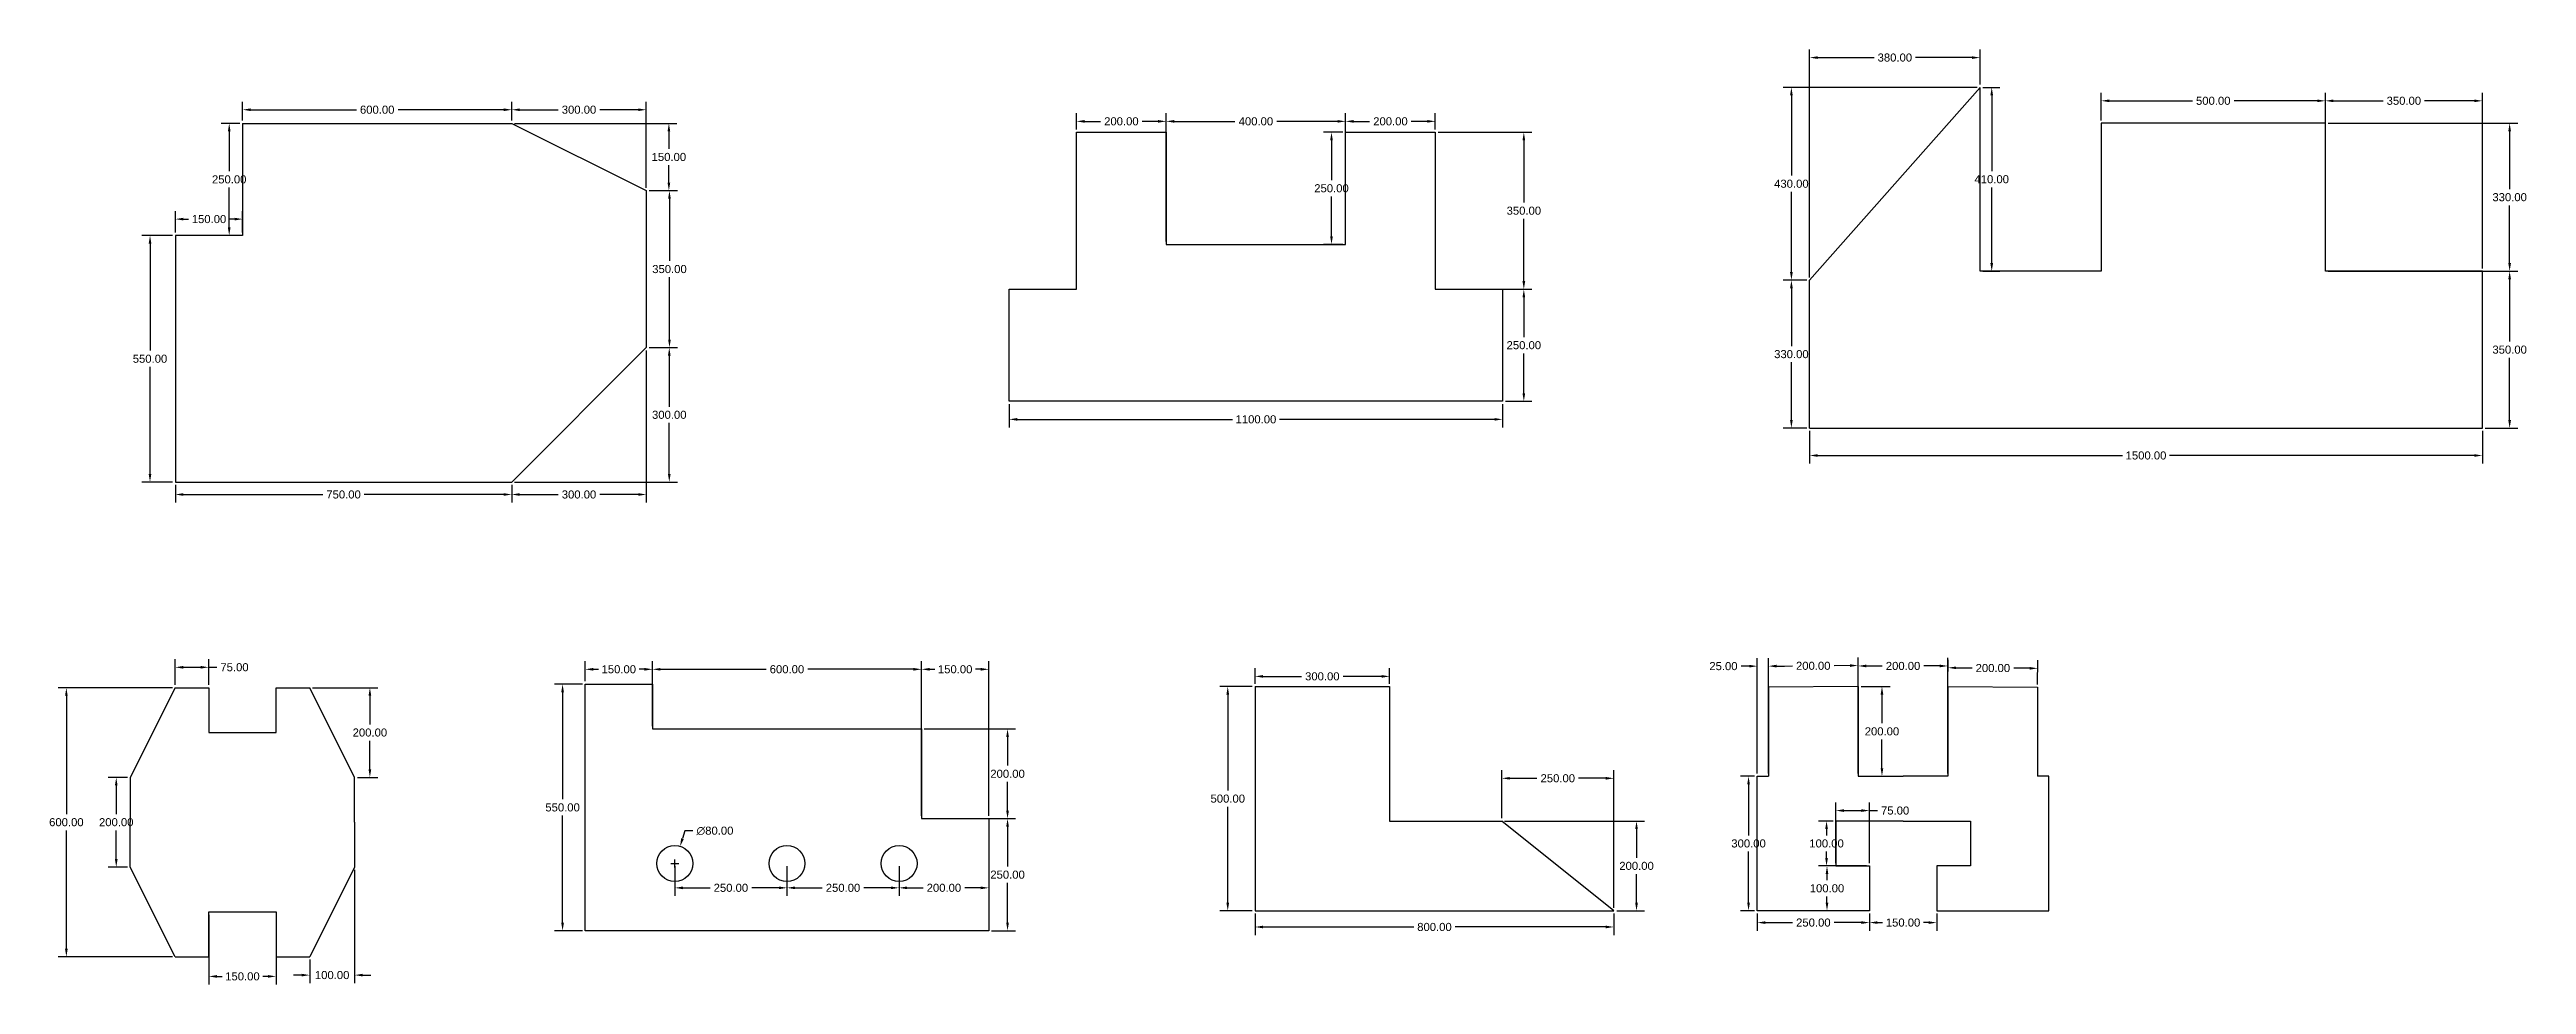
# Model space of a CAD drawing. Header units: millimetres. Extents: x -601 to 8793, y -3446 to 2415.
# Drawn here: x 1065 to 6588, y 330 to 2415 of the extents above; entities that cross this region are included whole.
import ezdxf

# ---------------------------------------------------------------- set-up
doc = ezdxf.new("R2010")
doc.units = ezdxf.units.MM
doc.styles.get("Standard").update_dxf_attribs({"font": 'arial.ttf'})
doc.dimstyles.get("Standard").update_dxf_attribs({"dimscale": 100, "dimtxt": 0.18, "dimasz": 0.18, "dimexe": 0.18, "dimexo": 0.0625, "dimgap": 0.09, "dimtad": 0, "dimtih": 1, "dimtoh": 1, "dimzin": 0, "dimdsep": 46, "dimtxsty": 'Standard', "dimcen": 0.09, "dimadec": 0, "dimazin": 0, "dimtfac": 1, "dimtofl": 0, "dimtmove": 0, "dimatfit": 3, "dimfxl": 1, "dimtolj": 1, "dimtzin": 0, "dimarcsym": 0})

msp = doc.modelspace()

# ---------------------------------------------------------------- blocks, each defined once
blk = doc.blocks.new('*D1')
at = {"color": 0, "lineweight": -2, "transparency": 16777216}
for p, q in [((1339.6, 2000.2), (1271.3, 2000.2)), ((1289.3, 1982.2), (1289.3, 1743.4)), ((1289.3, 1468.2), (1289.3, 1707)), ((1339.6, 1450.2), (1271.3, 1450.2))]:
    blk.add_line(p, q, dxfattribs=at)
at = {"color": 0, "transparency": 16777216}
for points in [[(1286.3, 1982.2), (1292.3, 1982.2), (1289.3, 2000.2)], [(1286.3, 1468.2), (1292.3, 1468.2), (1289.3, 1450.2)]]:
    blk.add_solid(points, dxfattribs=at)
at = {"layer": 'Defpoints', "color": 0, "transparency": 16777216}
for p in [(1345.9, 2000.2), (1289.3, 1450.2), (1345.9, 1450.2)]:
    blk.add_point(p, dxfattribs=at)
at = {"color": 0, "transparency": 16777216, "insert": (1289.3, 1725.2), "char_height": 18, "attachment_point": 5}
blk.add_mtext('\\A1;550.00', dxfattribs=at)
blk = doc.blocks.new('*D2')
at = {"color": 0, "lineweight": -2, "transparency": 16777216}
for p, q in [((1345.9, 2006.5), (1345.9, 2054.7)), ((1495.9, 2006.5), (1495.9, 2054.7)), ((1363.9, 2036.7), (1375.4, 2036.7)), ((1477.9, 2036.7), (1466.4, 2036.7))]:
    blk.add_line(p, q, dxfattribs=at)
at = {"color": 0, "transparency": 16777216}
for points in [[(1363.9, 2039.7), (1363.9, 2033.7), (1345.9, 2036.7)], [(1477.9, 2039.7), (1477.9, 2033.7), (1495.9, 2036.7)]]:
    blk.add_solid(points, dxfattribs=at)
at = {"layer": 'Defpoints', "color": 0, "transparency": 16777216}
for p in [(1345.9, 2036.7), (1345.9, 2000.2), (1495.9, 2000.2)]:
    blk.add_point(p, dxfattribs=at)
at = {"color": 0, "transparency": 16777216, "insert": (1420.9, 2036.7), "char_height": 18, "attachment_point": 5}
blk.add_mtext('\\A1;150.00', dxfattribs=at)
blk = doc.blocks.new('*D3')
at = {"color": 0, "lineweight": -2, "transparency": 16777216}
for p, q in [((1489.6, 2250.2), (1447.9, 2250.2)), ((1465.9, 2232.2), (1465.9, 2143.4)), ((1465.9, 2018.2), (1465.9, 2107)), ((1489.6, 2000.2), (1447.9, 2000.2))]:
    blk.add_line(p, q, dxfattribs=at)
at = {"color": 0, "transparency": 16777216}
for points in [[(1462.9, 2232.2), (1468.9, 2232.2), (1465.9, 2250.2)], [(1462.9, 2018.2), (1468.9, 2018.2), (1465.9, 2000.2)]]:
    blk.add_solid(points, dxfattribs=at)
at = {"layer": 'Defpoints', "color": 0, "transparency": 16777216}
for p in [(1495.9, 2250.2), (1465.9, 2000.2), (1495.9, 2000.2)]:
    blk.add_point(p, dxfattribs=at)
at = {"color": 0, "transparency": 16777216, "insert": (1465.9, 2125.2), "char_height": 18, "attachment_point": 5}
blk.add_mtext('\\A1;250.00', dxfattribs=at)
blk = doc.blocks.new('*D4')
at = {"color": 0, "lineweight": -2, "transparency": 16777216}
for p, q in [((1345.9, 1444), (1345.9, 1404.5)), ((2095.9, 1444), (2095.9, 1404.5)), ((1363.9, 1422.5), (1674.6, 1422.5)), ((2077.9, 1422.5), (1767.1, 1422.5))]:
    blk.add_line(p, q, dxfattribs=at)
at = {"color": 0, "transparency": 16777216}
for points in [[(1363.9, 1425.5), (1363.9, 1419.5), (1345.9, 1422.5)], [(2077.9, 1425.5), (2077.9, 1419.5), (2095.9, 1422.5)]]:
    blk.add_solid(points, dxfattribs=at)
at = {"layer": 'Defpoints', "color": 0, "transparency": 16777216}
for p in [(1345.9, 1450.2), (2095.9, 1450.2), (2095.9, 1422.5)]:
    blk.add_point(p, dxfattribs=at)
at = {"color": 0, "transparency": 16777216, "insert": (1720.9, 1422.5), "char_height": 18, "attachment_point": 5}
blk.add_mtext('\\A1;750.00', dxfattribs=at)
blk = doc.blocks.new('*D5')
at = {"color": 0, "lineweight": -2, "transparency": 16777216}
for p, q in [((1495.9, 2256.5), (1495.9, 2298.6)), ((1513.9, 2280.6), (1749.5, 2280.6)), ((2077.9, 2280.6), (1842.3, 2280.6)), ((2095.9, 2256.5), (2095.9, 2298.6))]:
    blk.add_line(p, q, dxfattribs=at)
at = {"color": 0, "transparency": 16777216}
for points in [[(1513.9, 2283.6), (1513.9, 2277.6), (1495.9, 2280.6)], [(2077.9, 2283.6), (2077.9, 2277.6), (2095.9, 2280.6)]]:
    blk.add_solid(points, dxfattribs=at)
at = {"layer": 'Defpoints', "color": 0, "transparency": 16777216}
for p in [(2095.9, 2280.6), (1495.9, 2250.2), (2095.9, 2250.2)]:
    blk.add_point(p, dxfattribs=at)
at = {"color": 0, "transparency": 16777216, "insert": (1795.9, 2280.6), "char_height": 18, "attachment_point": 5}
blk.add_mtext('\\A1;600.00', dxfattribs=at)
blk = doc.blocks.new('*D6')
at = {"color": 0, "lineweight": -2, "transparency": 16777216}
for p, q in [((2095.9, 2256.5), (2095.9, 2298.6)), ((2113.9, 2280.6), (2199.5, 2280.6)), ((2377.9, 2280.6), (2292.2, 2280.6)), ((2395.9, 2106.5), (2395.9, 2298.6))]:
    blk.add_line(p, q, dxfattribs=at)
at = {"color": 0, "transparency": 16777216}
for points in [[(2113.9, 2283.6), (2113.9, 2277.6), (2095.9, 2280.6)], [(2377.9, 2283.6), (2377.9, 2277.6), (2395.9, 2280.6)]]:
    blk.add_solid(points, dxfattribs=at)
at = {"layer": 'Defpoints', "color": 0, "transparency": 16777216}
for p in [(2395.9, 2280.6), (2095.9, 2250.2), (2395.9, 2100.2)]:
    blk.add_point(p, dxfattribs=at)
at = {"color": 0, "transparency": 16777216, "insert": (2245.9, 2280.6), "char_height": 18, "attachment_point": 5}
blk.add_mtext('\\A1;300.00', dxfattribs=at)
blk = doc.blocks.new('*D7')
at = {"color": 0, "lineweight": -2, "transparency": 16777216}
for p, q in [((2102.1, 2250.2), (2464.3, 2250.2)), ((2446.3, 2232.2), (2446.3, 2193.4)), ((2446.3, 2118.2), (2446.3, 2157)), ((2402.1, 2100.2), (2464.3, 2100.2))]:
    blk.add_line(p, q, dxfattribs=at)
at = {"color": 0, "transparency": 16777216}
for points in [[(2443.3, 2232.2), (2449.3, 2232.2), (2446.3, 2250.2)], [(2443.3, 2118.2), (2449.3, 2118.2), (2446.3, 2100.2)]]:
    blk.add_solid(points, dxfattribs=at)
at = {"layer": 'Defpoints', "color": 0, "transparency": 16777216}
for p in [(2095.9, 2250.2), (2395.9, 2100.2), (2446.3, 2100.2)]:
    blk.add_point(p, dxfattribs=at)
at = {"color": 0, "transparency": 16777216, "insert": (2446.3, 2175.2), "char_height": 18, "attachment_point": 5}
blk.add_mtext('\\A1;150.00', dxfattribs=at)
blk = doc.blocks.new('*D8')
at = {"color": 0, "lineweight": -2, "transparency": 16777216}
for p, q in [((2402.1, 2100.2), (2465.6, 2100.2)), ((2447.6, 2082.2), (2447.6, 1943.4)), ((2447.6, 1768.2), (2447.6, 1907)), ((2402.1, 1750.2), (2465.6, 1750.2))]:
    blk.add_line(p, q, dxfattribs=at)
at = {"color": 0, "transparency": 16777216}
for points in [[(2444.6, 2082.2), (2450.6, 2082.2), (2447.6, 2100.2)], [(2444.6, 1768.2), (2450.6, 1768.2), (2447.6, 1750.2)]]:
    blk.add_solid(points, dxfattribs=at)
at = {"layer": 'Defpoints', "color": 0, "transparency": 16777216}
for p in [(2395.9, 2100.2), (2395.9, 1750.2), (2447.6, 1750.2)]:
    blk.add_point(p, dxfattribs=at)
at = {"color": 0, "transparency": 16777216, "insert": (2447.6, 1925.2), "char_height": 18, "attachment_point": 5}
blk.add_mtext('\\A1;350.00', dxfattribs=at)
blk = doc.blocks.new('*D9')
at = {"color": 0, "lineweight": -2, "transparency": 16777216}
for p, q in [((2402.1, 1750.2), (2465.2, 1750.2)), ((2447.2, 1732.2), (2447.2, 1618.4)), ((2447.2, 1468.2), (2447.2, 1582)), ((2102.1, 1450.2), (2465.2, 1450.2))]:
    blk.add_line(p, q, dxfattribs=at)
at = {"color": 0, "transparency": 16777216}
for points in [[(2444.2, 1732.2), (2450.2, 1732.2), (2447.2, 1750.2)], [(2444.2, 1468.2), (2450.2, 1468.2), (2447.2, 1450.2)]]:
    blk.add_solid(points, dxfattribs=at)
at = {"layer": 'Defpoints', "color": 0, "transparency": 16777216}
for p in [(2395.9, 1750.2), (2095.9, 1450.2), (2447.2, 1450.2)]:
    blk.add_point(p, dxfattribs=at)
at = {"color": 0, "transparency": 16777216, "insert": (2447.2, 1600.2), "char_height": 18, "attachment_point": 5}
blk.add_mtext('\\A1;300.00', dxfattribs=at)
blk = doc.blocks.new('*D10')
at = {"color": 0, "lineweight": -2, "transparency": 16777216}
for p, q in [((2395.9, 1744), (2395.9, 1404.5)), ((2095.9, 1444), (2095.9, 1404.5)), ((2113.9, 1422.5), (2199.5, 1422.5)), ((2377.9, 1422.5), (2292.2, 1422.5))]:
    blk.add_line(p, q, dxfattribs=at)
at = {"color": 0, "transparency": 16777216}
for points in [[(2113.9, 1425.5), (2113.9, 1419.5), (2095.9, 1422.5)], [(2377.9, 1425.5), (2377.9, 1419.5), (2395.9, 1422.5)]]:
    blk.add_solid(points, dxfattribs=at)
at = {"layer": 'Defpoints', "color": 0, "transparency": 16777216}
for p in [(2395.9, 1750.2), (2095.9, 1450.2), (2095.9, 1422.5)]:
    blk.add_point(p, dxfattribs=at)
at = {"color": 0, "transparency": 16777216, "insert": (2245.9, 1422.5), "char_height": 18, "attachment_point": 5}
blk.add_mtext('\\A1;300.00', dxfattribs=at)
blk = doc.blocks.new('*D27')
at = {"color": 0, "lineweight": -2, "transparency": 16777216}
for p, q in [((3355.3, 2236.6), (3355.3, 2272.7)), ((3555.3, 2236.6), (3555.3, 2272.7)), ((3373.3, 2254.7), (3408.8, 2254.7)), ((3537.3, 2254.7), (3501.8, 2254.7))]:
    blk.add_line(p, q, dxfattribs=at)
at = {"color": 0, "transparency": 16777216}
for points in [[(3373.3, 2257.7), (3373.3, 2251.7), (3355.3, 2254.7)], [(3537.3, 2257.7), (3537.3, 2251.7), (3555.3, 2254.7)]]:
    blk.add_solid(points, dxfattribs=at)
at = {"layer": 'Defpoints', "color": 0, "transparency": 16777216}
for p in [(3355.3, 2230.4), (3555.3, 2254.7), (3555.3, 2230.4)]:
    blk.add_point(p, dxfattribs=at)
at = {"color": 0, "transparency": 16777216, "insert": (3455.3, 2254.7), "char_height": 18, "attachment_point": 5}
blk.add_mtext('\\A1;200.00', dxfattribs=at)
blk = doc.blocks.new('*D28')
at = {"color": 0, "lineweight": -2, "transparency": 16777216}
for p, q in [((3555.3, 1986.6), (3555.3, 2272.7)), ((3955.3, 1986.6), (3955.3, 2272.7)), ((3573.3, 2254.7), (3708.6, 2254.7)), ((3937.3, 2254.7), (3802, 2254.7))]:
    blk.add_line(p, q, dxfattribs=at)
at = {"color": 0, "transparency": 16777216}
for points in [[(3573.3, 2257.7), (3573.3, 2251.7), (3555.3, 2254.7)], [(3937.3, 2257.7), (3937.3, 2251.7), (3955.3, 2254.7)]]:
    blk.add_solid(points, dxfattribs=at)
at = {"layer": 'Defpoints', "color": 0, "transparency": 16777216}
for p in [(3955.3, 2254.7), (3555.3, 1980.4), (3955.3, 1980.4)]:
    blk.add_point(p, dxfattribs=at)
at = {"color": 0, "transparency": 16777216, "insert": (3755.3, 2254.7), "char_height": 18, "attachment_point": 5}
blk.add_mtext('\\A1;400.00', dxfattribs=at)
blk = doc.blocks.new('*D29')
at = {"color": 0, "lineweight": -2, "transparency": 16777216}
for p, q in [((3955.3, 2236.6), (3955.3, 2272.7)), ((4155.3, 2236.6), (4155.3, 2272.7)), ((3973.3, 2254.7), (4008.8, 2254.7)), ((4137.3, 2254.7), (4101.8, 2254.7))]:
    blk.add_line(p, q, dxfattribs=at)
at = {"color": 0, "transparency": 16777216}
for points in [[(3973.3, 2257.7), (3973.3, 2251.7), (3955.3, 2254.7)], [(4137.3, 2257.7), (4137.3, 2251.7), (4155.3, 2254.7)]]:
    blk.add_solid(points, dxfattribs=at)
at = {"layer": 'Defpoints', "color": 0, "transparency": 16777216}
for p in [(3955.3, 2230.4), (4155.3, 2254.7), (4155.3, 2230.4)]:
    blk.add_point(p, dxfattribs=at)
at = {"color": 0, "transparency": 16777216, "insert": (4055.3, 2254.7), "char_height": 18, "attachment_point": 5}
blk.add_mtext('\\A1;200.00', dxfattribs=at)
blk = doc.blocks.new('*D30')
at = {"color": 0, "lineweight": -2, "transparency": 16777216}
for p, q in [((3949, 2230.4), (3905.8, 2230.4)), ((3923.8, 2212.4), (3923.8, 2123.6)), ((3923.8, 1998.4), (3923.8, 2087.2)), ((3949, 1980.4), (3905.8, 1980.4))]:
    blk.add_line(p, q, dxfattribs=at)
at = {"color": 0, "transparency": 16777216}
for points in [[(3920.8, 2212.4), (3926.8, 2212.4), (3923.8, 2230.4)], [(3920.8, 1998.4), (3926.8, 1998.4), (3923.8, 1980.4)]]:
    blk.add_solid(points, dxfattribs=at)
at = {"layer": 'Defpoints', "color": 0, "transparency": 16777216}
for p in [(3955.3, 2230.4), (3923.8, 1980.4), (3955.3, 1980.4)]:
    blk.add_point(p, dxfattribs=at)
at = {"color": 0, "transparency": 16777216, "insert": (3923.8, 2105.4), "char_height": 18, "attachment_point": 5}
blk.add_mtext('\\A1;250.00', dxfattribs=at)
blk = doc.blocks.new('*D31')
at = {"color": 0, "lineweight": -2, "transparency": 16777216}
for p, q in [((4161.5, 2230.4), (4370.7, 2230.4)), ((4352.7, 2212.4), (4352.7, 2073.6)), ((4352.7, 1898.4), (4352.7, 2037.2)), ((4161.5, 1880.4), (4370.7, 1880.4))]:
    blk.add_line(p, q, dxfattribs=at)
at = {"color": 0, "transparency": 16777216}
for points in [[(4349.7, 2212.4), (4355.7, 2212.4), (4352.7, 2230.4)], [(4349.7, 1898.4), (4355.7, 1898.4), (4352.7, 1880.4)]]:
    blk.add_solid(points, dxfattribs=at)
at = {"layer": 'Defpoints', "color": 0, "transparency": 16777216}
for p in [(4155.3, 2230.4), (4155.3, 1880.4), (4352.7, 1880.4)]:
    blk.add_point(p, dxfattribs=at)
at = {"color": 0, "transparency": 16777216, "insert": (4352.7, 2055.4), "char_height": 18, "attachment_point": 5}
blk.add_mtext('\\A1;350.00', dxfattribs=at)
blk = doc.blocks.new('*D32')
at = {"color": 0, "lineweight": -2, "transparency": 16777216}
for p, q in [((4311.5, 1880.4), (4370.7, 1880.4)), ((4352.7, 1862.4), (4352.7, 1773.6)), ((4352.7, 1648.4), (4352.7, 1737.2)), ((4311.5, 1630.4), (4370.7, 1630.4))]:
    blk.add_line(p, q, dxfattribs=at)
at = {"color": 0, "transparency": 16777216}
for points in [[(4349.7, 1862.4), (4355.7, 1862.4), (4352.7, 1880.4)], [(4349.7, 1648.4), (4355.7, 1648.4), (4352.7, 1630.4)]]:
    blk.add_solid(points, dxfattribs=at)
at = {"layer": 'Defpoints', "color": 0, "transparency": 16777216}
for p in [(4305.3, 1880.4), (4305.3, 1630.4), (4352.7, 1630.4)]:
    blk.add_point(p, dxfattribs=at)
at = {"color": 0, "transparency": 16777216, "insert": (4352.7, 1755.4), "char_height": 18, "attachment_point": 5}
blk.add_mtext('\\A1;250.00', dxfattribs=at)
blk = doc.blocks.new('*D33')
at = {"color": 0, "lineweight": -2, "transparency": 16777216}
for p, q in [((3205.3, 1624.1), (3205.3, 1572.1)), ((4305.3, 1624.1), (4305.3, 1572.1)), ((3223.3, 1590.1), (3702.8, 1590.1)), ((4287.3, 1590.1), (3807.8, 1590.1))]:
    blk.add_line(p, q, dxfattribs=at)
at = {"color": 0, "transparency": 16777216}
for points in [[(3223.3, 1593.1), (3223.3, 1587.1), (3205.3, 1590.1)], [(4287.3, 1593.1), (4287.3, 1587.1), (4305.3, 1590.1)]]:
    blk.add_solid(points, dxfattribs=at)
at = {"layer": 'Defpoints', "color": 0, "transparency": 16777216}
for p in [(3205.3, 1630.4), (4305.3, 1630.4), (3205.3, 1590.1)]:
    blk.add_point(p, dxfattribs=at)
at = {"color": 0, "transparency": 16777216, "insert": (3755.3, 1590.1), "char_height": 18, "attachment_point": 5}
blk.add_mtext('\\A1;1100.00', dxfattribs=at)
blk = doc.blocks.new('*D34')
at = {"color": 0, "lineweight": -2, "transparency": 16777216}
for p, q in [((4983.8, 1900.5), (4931.3, 1900.5)), ((4949.3, 1882.5), (4949.3, 1753.7)), ((4949.3, 1588.5), (4949.3, 1717.3)), ((4983.8, 1570.5), (4931.3, 1570.5))]:
    blk.add_line(p, q, dxfattribs=at)
at = {"color": 0, "transparency": 16777216}
for points in [[(4946.3, 1882.5), (4952.3, 1882.5), (4949.3, 1900.5)], [(4946.3, 1588.5), (4952.3, 1588.5), (4949.3, 1570.5)]]:
    blk.add_solid(points, dxfattribs=at)
at = {"layer": 'Defpoints', "color": 0, "transparency": 16777216}
for p in [(4949.3, 1900.5), (4990, 1900.5), (4990, 1570.5)]:
    blk.add_point(p, dxfattribs=at)
at = {"color": 0, "transparency": 16777216, "insert": (4949.3, 1735.5), "char_height": 18, "attachment_point": 5}
blk.add_mtext('\\A1;330.00', dxfattribs=at)
blk = doc.blocks.new('*D35')
at = {"color": 0, "lineweight": -2, "transparency": 16777216}
for p, q in [((5363.8, 2330.5), (4931.3, 2330.5)), ((4949.3, 2312.5), (4949.3, 2133.7)), ((4949.3, 1918.5), (4949.3, 2097.3)), ((4983.8, 1900.5), (4931.3, 1900.5))]:
    blk.add_line(p, q, dxfattribs=at)
at = {"color": 0, "transparency": 16777216}
for points in [[(4946.3, 2312.5), (4952.3, 2312.5), (4949.3, 2330.5)], [(4946.3, 1918.5), (4952.3, 1918.5), (4949.3, 1900.5)]]:
    blk.add_solid(points, dxfattribs=at)
at = {"layer": 'Defpoints', "color": 0, "transparency": 16777216}
for p in [(4949.3, 2330.5), (5370, 2330.5), (4990, 1900.5)]:
    blk.add_point(p, dxfattribs=at)
at = {"color": 0, "transparency": 16777216, "insert": (4949.3, 2115.5), "char_height": 18, "attachment_point": 5}
blk.add_mtext('\\A1;430.00', dxfattribs=at)
blk = doc.blocks.new('*D36')
at = {"color": 0, "lineweight": -2, "transparency": 16777216}
for p, q in [((5376.3, 2330.5), (5414, 2330.5)), ((5396, 2312.5), (5396, 2143.7)), ((5396, 1938.5), (5396, 2107.3)), ((5376.3, 1920.5), (5414, 1920.5))]:
    blk.add_line(p, q, dxfattribs=at)
at = {"color": 0, "transparency": 16777216}
for points in [[(5393, 2312.5), (5399, 2312.5), (5396, 2330.5)], [(5393, 1938.5), (5399, 1938.5), (5396, 1920.5)]]:
    blk.add_solid(points, dxfattribs=at)
at = {"layer": 'Defpoints', "color": 0, "transparency": 16777216}
for p in [(5370, 2330.5), (5396, 2330.5), (5370, 1920.5)]:
    blk.add_point(p, dxfattribs=at)
at = {"color": 0, "transparency": 16777216, "insert": (5396, 2125.5), "char_height": 18, "attachment_point": 5}
blk.add_mtext('\\A1;410.00', dxfattribs=at)
blk = doc.blocks.new('*D37')
at = {"color": 0, "lineweight": -2, "transparency": 16777216}
for p, q in [((5640, 2256.8), (5640, 2318.5)), ((5658, 2300.5), (5843.7, 2300.5)), ((6122, 2300.5), (5936.3, 2300.5)), ((6140, 2256.8), (6140, 2318.5))]:
    blk.add_line(p, q, dxfattribs=at)
at = {"color": 0, "transparency": 16777216}
for points in [[(5658, 2303.5), (5658, 2297.5), (5640, 2300.5)], [(6122, 2303.5), (6122, 2297.5), (6140, 2300.5)]]:
    blk.add_solid(points, dxfattribs=at)
at = {"layer": 'Defpoints', "color": 0, "transparency": 16777216}
for p in [(5640, 2300.5), (5640, 2250.5), (6140, 2250.5)]:
    blk.add_point(p, dxfattribs=at)
at = {"color": 0, "transparency": 16777216, "insert": (5890, 2300.5), "char_height": 18, "attachment_point": 5}
blk.add_mtext('\\A1;500.00', dxfattribs=at)
blk = doc.blocks.new('*D38')
at = {"color": 0, "lineweight": -2, "transparency": 16777216}
for p, q in [((6140, 1926.8), (6140, 2318.5)), ((6158, 2300.5), (6268.7, 2300.5)), ((6472, 2300.5), (6361.3, 2300.5)), ((6490, 1926.8), (6490, 2318.5))]:
    blk.add_line(p, q, dxfattribs=at)
at = {"color": 0, "transparency": 16777216}
for points in [[(6158, 2303.5), (6158, 2297.5), (6140, 2300.5)], [(6472, 2303.5), (6472, 2297.5), (6490, 2300.5)]]:
    blk.add_solid(points, dxfattribs=at)
at = {"layer": 'Defpoints', "color": 0, "transparency": 16777216}
for p in [(6140, 2300.5), (6140, 1920.5), (6490, 1920.5)]:
    blk.add_point(p, dxfattribs=at)
at = {"color": 0, "transparency": 16777216, "insert": (6315, 2300.5), "char_height": 18, "attachment_point": 5}
blk.add_mtext('\\A1;350.00', dxfattribs=at)
blk = doc.blocks.new('*D39')
at = {"color": 0, "lineweight": -2, "transparency": 16777216}
for p, q in [((4990, 1906.8), (4990, 2414.9)), ((5008, 2396.9), (5133.7, 2396.9)), ((5352, 2396.9), (5226.3, 2396.9)), ((5370, 2336.8), (5370, 2414.9))]:
    blk.add_line(p, q, dxfattribs=at)
at = {"color": 0, "transparency": 16777216}
for points in [[(5008, 2399.9), (5008, 2393.9), (4990, 2396.9)], [(5352, 2399.9), (5352, 2393.9), (5370, 2396.9)]]:
    blk.add_solid(points, dxfattribs=at)
at = {"layer": 'Defpoints', "color": 0, "transparency": 16777216}
for p in [(5370, 2396.9), (5370, 2330.5), (4990, 1900.5)]:
    blk.add_point(p, dxfattribs=at)
at = {"color": 0, "transparency": 16777216, "insert": (5180, 2396.9), "char_height": 18, "attachment_point": 5}
blk.add_mtext('\\A1;380.00', dxfattribs=at)
blk = doc.blocks.new('*D40')
at = {"color": 0, "lineweight": -2, "transparency": 16777216}
for p, q in [((4990, 1564.3), (4990, 1491.5)), ((6490, 1564.3), (6490, 1491.5)), ((5008, 1509.5), (5687.5, 1509.5)), ((6472, 1509.5), (5792.5, 1509.5))]:
    blk.add_line(p, q, dxfattribs=at)
at = {"color": 0, "transparency": 16777216}
for points in [[(5008, 1512.5), (5008, 1506.5), (4990, 1509.5)], [(6472, 1512.5), (6472, 1506.5), (6490, 1509.5)]]:
    blk.add_solid(points, dxfattribs=at)
at = {"layer": 'Defpoints', "color": 0, "transparency": 16777216}
for p in [(4990, 1570.5), (6490, 1570.5), (6490, 1509.5)]:
    blk.add_point(p, dxfattribs=at)
at = {"color": 0, "transparency": 16777216, "insert": (5740, 1509.5), "char_height": 18, "attachment_point": 5}
blk.add_mtext('\\A1;1500.00', dxfattribs=at)
blk = doc.blocks.new('*D41')
at = {"color": 0, "lineweight": -2, "transparency": 16777216}
for p, q in [((6496.3, 1920.5), (6568.9, 1920.5)), ((6550.9, 1902.5), (6550.9, 1763.7)), ((6550.9, 1588.5), (6550.9, 1727.3)), ((6496.3, 1570.5), (6568.9, 1570.5))]:
    blk.add_line(p, q, dxfattribs=at)
at = {"color": 0, "transparency": 16777216}
for points in [[(6547.9, 1902.5), (6553.9, 1902.5), (6550.9, 1920.5)], [(6547.9, 1588.5), (6553.9, 1588.5), (6550.9, 1570.5)]]:
    blk.add_solid(points, dxfattribs=at)
at = {"layer": 'Defpoints', "color": 0, "transparency": 16777216}
for p in [(6490, 1920.5), (6550.9, 1920.5), (6490, 1570.5)]:
    blk.add_point(p, dxfattribs=at)
at = {"color": 0, "transparency": 16777216, "insert": (6550.9, 1745.5), "char_height": 18, "attachment_point": 5}
blk.add_mtext('\\A1;350.00', dxfattribs=at)
blk = doc.blocks.new('*D42')
at = {"color": 0, "lineweight": -2, "transparency": 16777216}
for p, q in [((6146.3, 2250.5), (6568.9, 2250.5)), ((6550.9, 2232.5), (6550.9, 2103.7)), ((6550.9, 1938.5), (6550.9, 2067.3)), ((6146.3, 1920.5), (6568.9, 1920.5))]:
    blk.add_line(p, q, dxfattribs=at)
at = {"color": 0, "transparency": 16777216}
for points in [[(6547.9, 2232.5), (6553.9, 2232.5), (6550.9, 2250.5)], [(6547.9, 1938.5), (6553.9, 1938.5), (6550.9, 1920.5)]]:
    blk.add_solid(points, dxfattribs=at)
at = {"layer": 'Defpoints', "color": 0, "transparency": 16777216}
for p in [(6140, 2250.5), (6140, 1920.5), (6550.9, 1920.5)]:
    blk.add_point(p, dxfattribs=at)
at = {"color": 0, "transparency": 16777216, "insert": (6550.9, 2085.5), "char_height": 18, "attachment_point": 5}
blk.add_mtext('\\A1;330.00', dxfattribs=at)
blk = doc.blocks.new('*D43')
at = {"color": 0, "lineweight": -2, "transparency": 16777216}
for p, q in [((1345.4, 997.9), (1345.4, 1055.2)), ((1420.4, 997.9), (1420.4, 1055.2)), ((1363.4, 1037.2), (1402.4, 1037.2)), ((1420.4, 1037.2), (1438.4, 1037.2))]:
    blk.add_line(p, q, dxfattribs=at)
at = {"color": 0, "transparency": 16777216}
for points in [[(1363.4, 1040.2), (1363.4, 1034.2), (1345.4, 1037.2)], [(1402.4, 1040.2), (1402.4, 1034.2), (1420.4, 1037.2)]]:
    blk.add_solid(points, dxfattribs=at)
at = {"layer": 'Defpoints', "color": 0, "transparency": 16777216}
for p in [(1420.4, 1037.2), (1345.4, 991.6), (1420.4, 991.6)]:
    blk.add_point(p, dxfattribs=at)
at = {"color": 0, "transparency": 16777216, "insert": (1477.7, 1037.2), "char_height": 18, "attachment_point": 5}
blk.add_mtext('\\A1;75.00', dxfattribs=at)
blk = doc.blocks.new('*D44')
at = {"color": 0, "lineweight": -2, "transparency": 16777216}
for p, q in [((1239.2, 791.6), (1196, 791.6)), ((1214, 773.6), (1214, 709.8)), ((1214, 609.6), (1214, 673.4)), ((1239.2, 591.6), (1196, 591.6))]:
    blk.add_line(p, q, dxfattribs=at)
at = {"color": 0, "transparency": 16777216}
for points in [[(1211, 773.6), (1217, 773.6), (1214, 791.6)], [(1211, 609.6), (1217, 609.6), (1214, 591.6)]]:
    blk.add_solid(points, dxfattribs=at)
at = {"layer": 'Defpoints', "color": 0, "transparency": 16777216}
for p in [(1245.4, 791.6), (1214, 591.6), (1245.4, 591.6)]:
    blk.add_point(p, dxfattribs=at)
at = {"color": 0, "transparency": 16777216, "insert": (1214, 691.6), "char_height": 18, "attachment_point": 5}
blk.add_mtext('\\A1;200.00', dxfattribs=at)
blk = doc.blocks.new('*D45')
at = {"color": 0, "lineweight": -2, "transparency": 16777216}
for p, q in [((1420.4, 485.4), (1420.4, 329.8)), ((1570.4, 485.4), (1570.4, 329.8)), ((1438.4, 347.8), (1449.9, 347.8)), ((1552.4, 347.8), (1540.9, 347.8))]:
    blk.add_line(p, q, dxfattribs=at)
at = {"color": 0, "transparency": 16777216}
for points in [[(1438.4, 350.8), (1438.4, 344.8), (1420.4, 347.8)], [(1552.4, 350.8), (1552.4, 344.8), (1570.4, 347.8)]]:
    blk.add_solid(points, dxfattribs=at)
at = {"layer": 'Defpoints', "color": 0, "transparency": 16777216}
for p in [(1420.4, 491.6), (1570.4, 491.6), (1570.4, 347.8)]:
    blk.add_point(p, dxfattribs=at)
at = {"color": 0, "transparency": 16777216, "insert": (1495.4, 347.8), "char_height": 18, "attachment_point": 5}
blk.add_mtext('\\A1;150.00', dxfattribs=at)
blk = doc.blocks.new('*D46')
at = {"color": 0, "lineweight": -2, "transparency": 16777216}
for p, q in [((1339.2, 991.6), (1084.8, 991.6)), ((1102.8, 973.6), (1102.8, 709.8)), ((1102.8, 409.6), (1102.8, 673.4)), ((1339.2, 391.6), (1084.8, 391.6))]:
    blk.add_line(p, q, dxfattribs=at)
at = {"color": 0, "transparency": 16777216}
for points in [[(1099.8, 973.6), (1105.8, 973.6), (1102.8, 991.6)], [(1099.8, 409.6), (1105.8, 409.6), (1102.8, 391.6)]]:
    blk.add_solid(points, dxfattribs=at)
at = {"layer": 'Defpoints', "color": 0, "transparency": 16777216}
for p in [(1345.4, 991.6), (1102.8, 391.6), (1345.4, 391.6)]:
    blk.add_point(p, dxfattribs=at)
at = {"color": 0, "transparency": 16777216, "insert": (1102.8, 691.6), "char_height": 18, "attachment_point": 5}
blk.add_mtext('\\A1;600.00', dxfattribs=at)
blk = doc.blocks.new('*D47')
at = {"color": 0, "lineweight": -2, "transparency": 16777216}
for p, q in [((1651.7, 991.6), (1797.6, 991.6)), ((1779.6, 973.6), (1779.6, 909.8)), ((1779.6, 809.6), (1779.6, 873.4)), ((1751.7, 791.6), (1797.6, 791.6))]:
    blk.add_line(p, q, dxfattribs=at)
at = {"color": 0, "transparency": 16777216}
for points in [[(1776.6, 973.6), (1782.6, 973.6), (1779.6, 991.6)], [(1776.6, 809.6), (1782.6, 809.6), (1779.6, 791.6)]]:
    blk.add_solid(points, dxfattribs=at)
at = {"layer": 'Defpoints', "color": 0, "transparency": 16777216}
for p in [(1645.4, 991.6), (1779.6, 991.6), (1745.4, 791.6)]:
    blk.add_point(p, dxfattribs=at)
at = {"color": 0, "transparency": 16777216, "insert": (1779.6, 891.6), "char_height": 18, "attachment_point": 5}
blk.add_mtext('\\A1;200.00', dxfattribs=at)
blk = doc.blocks.new('*D48')
at = {"color": 0, "lineweight": -2, "transparency": 16777216}
for p, q in [((1745.4, 585.4), (1745.4, 332.7)), ((1627.4, 350.7), (1609.4, 350.7)), ((1645.4, 385.4), (1645.4, 332.7)), ((1763.4, 350.7), (1781.4, 350.7))]:
    blk.add_line(p, q, dxfattribs=at)
at = {"color": 0, "transparency": 16777216}
for points in [[(1627.4, 353.7), (1627.4, 347.7), (1645.4, 350.7)], [(1763.4, 353.7), (1763.4, 347.7), (1745.4, 350.7)]]:
    blk.add_solid(points, dxfattribs=at)
at = {"layer": 'Defpoints', "color": 0, "transparency": 16777216}
for p in [(1745.4, 591.6), (1645.4, 391.6), (1745.4, 350.7)]:
    blk.add_point(p, dxfattribs=at)
at = {"color": 0, "transparency": 16777216, "insert": (1695.4, 350.7), "char_height": 18, "attachment_point": 5}
blk.add_mtext('\\A1;100.00', dxfattribs=at)
blk = doc.blocks.new('*D49')
at = {"color": 0, "lineweight": -2, "transparency": 16777216}
for p, q in [((2259.6, 1005.9), (2259.6, 1050.7)), ((2409.6, 1005.9), (2409.6, 1050.7)), ((2277.6, 1032.7), (2289.1, 1032.7)), ((2391.6, 1032.7), (2380.1, 1032.7))]:
    blk.add_line(p, q, dxfattribs=at)
at = {"color": 0, "transparency": 16777216}
for points in [[(2277.6, 1035.7), (2277.6, 1029.7), (2259.6, 1032.7)], [(2391.6, 1035.7), (2391.6, 1029.7), (2409.6, 1032.7)]]:
    blk.add_solid(points, dxfattribs=at)
at = {"layer": 'Defpoints', "color": 0, "transparency": 16777216}
for p in [(2259.6, 999.6), (2409.6, 1032.7), (2409.6, 999.6)]:
    blk.add_point(p, dxfattribs=at)
at = {"color": 0, "transparency": 16777216, "insert": (2334.6, 1032.7), "char_height": 18, "attachment_point": 5}
blk.add_mtext('\\A1;150.00', dxfattribs=at)
blk = doc.blocks.new('*D50')
at = {"color": 0, "lineweight": -2, "transparency": 16777216}
for p, q in [((2409.6, 905.9), (2409.6, 1050.7)), ((3009.6, 905.9), (3009.6, 1050.7)), ((2427.6, 1032.7), (2663.2, 1032.7)), ((2991.6, 1032.7), (2756, 1032.7))]:
    blk.add_line(p, q, dxfattribs=at)
at = {"color": 0, "transparency": 16777216}
for points in [[(2427.6, 1035.7), (2427.6, 1029.7), (2409.6, 1032.7)], [(2991.6, 1035.7), (2991.6, 1029.7), (3009.6, 1032.7)]]:
    blk.add_solid(points, dxfattribs=at)
at = {"layer": 'Defpoints', "color": 0, "transparency": 16777216}
for p in [(3009.6, 1032.7), (2409.6, 899.6), (3009.6, 899.6)]:
    blk.add_point(p, dxfattribs=at)
at = {"color": 0, "transparency": 16777216, "insert": (2709.6, 1032.7), "char_height": 18, "attachment_point": 5}
blk.add_mtext('\\A1;600.00', dxfattribs=at)
blk = doc.blocks.new('*D51')
at = {"color": 0, "lineweight": -2, "transparency": 16777216}
for p, q in [((3009.6, 705.9), (3009.6, 1050.7)), ((3159.6, 705.9), (3159.6, 1050.7)), ((3027.6, 1032.7), (3039.1, 1032.7)), ((3141.6, 1032.7), (3130.1, 1032.7))]:
    blk.add_line(p, q, dxfattribs=at)
at = {"color": 0, "transparency": 16777216}
for points in [[(3027.6, 1035.7), (3027.6, 1029.7), (3009.6, 1032.7)], [(3141.6, 1035.7), (3141.6, 1029.7), (3159.6, 1032.7)]]:
    blk.add_solid(points, dxfattribs=at)
at = {"layer": 'Defpoints', "color": 0, "transparency": 16777216}
for p in [(3159.6, 1032.7), (3009.6, 699.6), (3159.6, 699.6)]:
    blk.add_point(p, dxfattribs=at)
at = {"color": 0, "transparency": 16777216, "insert": (3084.6, 1032.7), "char_height": 18, "attachment_point": 5}
blk.add_mtext('\\A1;150.00', dxfattribs=at)
blk = doc.blocks.new('*D52')
at = {"color": 0, "lineweight": -2, "transparency": 16777216}
for p, q in [((3165.9, 699.6), (3219.5, 699.6)), ((3201.5, 681.6), (3201.5, 592.8)), ((3201.5, 467.6), (3201.5, 556.4)), ((3165.9, 449.6), (3219.5, 449.6))]:
    blk.add_line(p, q, dxfattribs=at)
at = {"color": 0, "transparency": 16777216}
for points in [[(3198.5, 681.6), (3204.5, 681.6), (3201.5, 699.6)], [(3198.5, 467.6), (3204.5, 467.6), (3201.5, 449.6)]]:
    blk.add_solid(points, dxfattribs=at)
at = {"layer": 'Defpoints', "color": 0, "transparency": 16777216}
for p in [(3159.6, 699.6), (3159.6, 449.6), (3201.5, 449.6)]:
    blk.add_point(p, dxfattribs=at)
at = {"color": 0, "transparency": 16777216, "insert": (3201.5, 574.6), "char_height": 18, "attachment_point": 5}
blk.add_mtext('\\A1;250.00', dxfattribs=at)
blk = doc.blocks.new('*D53')
at = {"color": 0, "lineweight": -2, "transparency": 16777216}
for p, q in [((3015.9, 899.6), (3219.5, 899.6)), ((3201.5, 881.6), (3201.5, 817.8)), ((3201.5, 717.6), (3201.5, 781.4)), ((3024.8, 699.6), (3219.5, 699.6))]:
    blk.add_line(p, q, dxfattribs=at)
at = {"color": 0, "transparency": 16777216}
for points in [[(3198.5, 881.6), (3204.5, 881.6), (3201.5, 899.6)], [(3198.5, 717.6), (3204.5, 717.6), (3201.5, 699.6)]]:
    blk.add_solid(points, dxfattribs=at)
at = {"layer": 'Defpoints', "color": 0, "transparency": 16777216}
for p in [(3009.6, 899.6), (3018.6, 699.6), (3201.5, 699.6)]:
    blk.add_point(p, dxfattribs=at)
at = {"color": 0, "transparency": 16777216, "insert": (3201.5, 799.6), "char_height": 18, "attachment_point": 5}
blk.add_mtext('\\A1;200.00', dxfattribs=at)
blk = doc.blocks.new('*D54')
at = {"color": 0, "lineweight": -2, "transparency": 16777216}
for p, q in [((2253.4, 999.6), (2191.3, 999.6)), ((2209.3, 981.6), (2209.3, 742.8)), ((2209.3, 467.6), (2209.3, 706.4)), ((2253.4, 449.6), (2191.3, 449.6))]:
    blk.add_line(p, q, dxfattribs=at)
at = {"color": 0, "transparency": 16777216}
for points in [[(2206.3, 981.6), (2212.3, 981.6), (2209.3, 999.6)], [(2206.3, 467.6), (2212.3, 467.6), (2209.3, 449.6)]]:
    blk.add_solid(points, dxfattribs=at)
at = {"layer": 'Defpoints', "color": 0, "transparency": 16777216}
for p in [(2209.3, 999.6), (2259.6, 999.6), (2259.6, 449.6)]:
    blk.add_point(p, dxfattribs=at)
at = {"color": 0, "transparency": 16777216, "insert": (2209.3, 724.6), "char_height": 18, "attachment_point": 5}
blk.add_mtext('\\A1;550.00', dxfattribs=at)
blk = doc.blocks.new('*D55')
at = {"color": 0, "lineweight": -2, "transparency": 16777216}
for p, q in [((2481.9, 672.3), (2476.6, 655.1)), ((2499.9, 672.3), (2481.9, 672.3)), ((2459.6, 590.6), (2459.6, 608.6)), ((2450.6, 599.6), (2468.6, 599.6))]:
    blk.add_line(p, q, dxfattribs=at)
at = {"color": 0, "transparency": 16777216}
blk.add_solid([(2473.7, 655.9), (2479.5, 654.2), (2471.3, 637.9)], dxfattribs=at)
at = {"layer": 'Defpoints', "color": 0, "transparency": 16777216}
for p in [(2471.3, 637.9), (2447.9, 561.4)]:
    blk.add_point(p, dxfattribs=at)
at = {"color": 0, "transparency": 16777216, "insert": (2549, 672.3), "char_height": 18, "attachment_point": 5}
blk.add_mtext('\\A1;∅80.00', dxfattribs=at)
blk = doc.blocks.new('*D56')
at = {"color": 0, "lineweight": -2, "transparency": 16777216}
for p, q in [((2709.6, 593.4), (2709.6, 527.3)), ((2959.6, 593.4), (2959.6, 527.3)), ((2727.6, 545.3), (2788.1, 545.3)), ((2941.6, 545.3), (2881.1, 545.3))]:
    blk.add_line(p, q, dxfattribs=at)
at = {"color": 0, "transparency": 16777216}
for points in [[(2727.6, 548.3), (2727.6, 542.3), (2709.6, 545.3)], [(2941.6, 548.3), (2941.6, 542.3), (2959.6, 545.3)]]:
    blk.add_solid(points, dxfattribs=at)
at = {"layer": 'Defpoints', "color": 0, "transparency": 16777216}
for p in [(2709.6, 599.6), (2959.6, 599.6), (2959.6, 545.3)]:
    blk.add_point(p, dxfattribs=at)
at = {"color": 0, "transparency": 16777216, "insert": (2834.6, 545.3), "char_height": 18, "attachment_point": 5}
blk.add_mtext('\\A1;250.00', dxfattribs=at)
blk = doc.blocks.new('*D57')
at = {"color": 0, "lineweight": -2, "transparency": 16777216}
for p, q in [((2459.6, 593.4), (2459.6, 527.3)), ((2709.6, 593.4), (2709.6, 527.3)), ((2477.6, 545.3), (2538.1, 545.3)), ((2691.6, 545.3), (2631.1, 545.3))]:
    blk.add_line(p, q, dxfattribs=at)
at = {"color": 0, "transparency": 16777216}
for points in [[(2477.6, 548.3), (2477.6, 542.3), (2459.6, 545.3)], [(2691.6, 548.3), (2691.6, 542.3), (2709.6, 545.3)]]:
    blk.add_solid(points, dxfattribs=at)
at = {"layer": 'Defpoints', "color": 0, "transparency": 16777216}
for p in [(2459.6, 599.6), (2709.6, 599.6), (2459.6, 545.3)]:
    blk.add_point(p, dxfattribs=at)
at = {"color": 0, "transparency": 16777216, "insert": (2584.6, 545.3), "char_height": 18, "attachment_point": 5}
blk.add_mtext('\\A1;250.00', dxfattribs=at)
blk = doc.blocks.new('*D58')
at = {"color": 0, "lineweight": -2, "transparency": 16777216}
for p, q in [((2959.6, 593.4), (2959.6, 527.3)), ((3159.6, 593.4), (3159.6, 527.3)), ((2977.6, 545.3), (3013.1, 545.3)), ((3141.6, 545.3), (3106.1, 545.3))]:
    blk.add_line(p, q, dxfattribs=at)
at = {"color": 0, "transparency": 16777216}
for points in [[(2977.6, 548.3), (2977.6, 542.3), (2959.6, 545.3)], [(3141.6, 548.3), (3141.6, 542.3), (3159.6, 545.3)]]:
    blk.add_solid(points, dxfattribs=at)
at = {"layer": 'Defpoints', "color": 0, "transparency": 16777216}
for p in [(2959.6, 599.6), (3159.6, 599.6), (3159.6, 545.3)]:
    blk.add_point(p, dxfattribs=at)
at = {"color": 0, "transparency": 16777216, "insert": (3059.6, 545.3), "char_height": 18, "attachment_point": 5}
blk.add_mtext('\\A1;200.00', dxfattribs=at)
blk = doc.blocks.new('*D59')
at = {"color": 0, "lineweight": -2, "transparency": 16777216}
for p, q in [((3747.2, 994.2), (3674.5, 994.2)), ((3692.5, 976.2), (3692.5, 762.4)), ((3692.5, 512.2), (3692.5, 726)), ((3747.2, 494.2), (3674.5, 494.2))]:
    blk.add_line(p, q, dxfattribs=at)
at = {"color": 0, "transparency": 16777216}
for points in [[(3689.5, 976.2), (3695.5, 976.2), (3692.5, 994.2)], [(3689.5, 512.2), (3695.5, 512.2), (3692.5, 494.2)]]:
    blk.add_solid(points, dxfattribs=at)
at = {"layer": 'Defpoints', "color": 0, "transparency": 16777216}
for p in [(3753.4, 994.2), (3692.5, 494.2), (3753.4, 494.2)]:
    blk.add_point(p, dxfattribs=at)
at = {"color": 0, "transparency": 16777216, "insert": (3692.5, 744.2), "char_height": 18, "attachment_point": 5}
blk.add_mtext('\\A1;500.00', dxfattribs=at)
blk = doc.blocks.new('*D60')
at = {"color": 0, "lineweight": -2, "transparency": 16777216}
for p, q in [((3753.4, 1000.5), (3753.4, 1034.9)), ((3771.4, 1016.9), (3857.1, 1016.9)), ((4035.4, 1016.9), (3949.8, 1016.9)), ((4053.4, 1000.5), (4053.4, 1034.9))]:
    blk.add_line(p, q, dxfattribs=at)
at = {"color": 0, "transparency": 16777216}
for points in [[(3771.4, 1019.9), (3771.4, 1013.9), (3753.4, 1016.9)], [(4035.4, 1019.9), (4035.4, 1013.9), (4053.4, 1016.9)]]:
    blk.add_solid(points, dxfattribs=at)
at = {"layer": 'Defpoints', "color": 0, "transparency": 16777216}
for p in [(3753.4, 994.2), (4053.4, 1016.9), (4053.4, 994.2)]:
    blk.add_point(p, dxfattribs=at)
at = {"color": 0, "transparency": 16777216, "insert": (3903.4, 1016.9), "char_height": 18, "attachment_point": 5}
blk.add_mtext('\\A1;300.00', dxfattribs=at)
blk = doc.blocks.new('*D61')
at = {"color": 0, "lineweight": -2, "transparency": 16777216}
for p, q in [((3753.4, 488), (3753.4, 440)), ((3771.4, 458), (4107.1, 458)), ((4535.4, 458), (4199.8, 458)), ((4553.4, 488), (4553.4, 440))]:
    blk.add_line(p, q, dxfattribs=at)
at = {"color": 0, "transparency": 16777216}
for points in [[(3771.4, 461), (3771.4, 455), (3753.4, 458)], [(4535.4, 461), (4535.4, 455), (4553.4, 458)]]:
    blk.add_solid(points, dxfattribs=at)
at = {"layer": 'Defpoints', "color": 0, "transparency": 16777216}
for p in [(3753.4, 494.2), (4553.4, 494.2), (4553.4, 458)]:
    blk.add_point(p, dxfattribs=at)
at = {"color": 0, "transparency": 16777216, "insert": (4153.4, 458), "char_height": 18, "attachment_point": 5}
blk.add_mtext('\\A1;800.00', dxfattribs=at)
blk = doc.blocks.new('*D62')
at = {"color": 0, "lineweight": -2, "transparency": 16777216}
for p, q in [((4309.7, 694.2), (4622, 694.2)), ((4604, 676.2), (4604, 612.4)), ((4604, 512.2), (4604, 576)), ((4559.7, 494.2), (4622, 494.2))]:
    blk.add_line(p, q, dxfattribs=at)
at = {"color": 0, "transparency": 16777216}
for points in [[(4601, 676.2), (4607, 676.2), (4604, 694.2)], [(4601, 512.2), (4607, 512.2), (4604, 494.2)]]:
    blk.add_solid(points, dxfattribs=at)
at = {"layer": 'Defpoints', "color": 0, "transparency": 16777216}
for p in [(4303.4, 694.2), (4553.4, 494.2), (4604, 494.2)]:
    blk.add_point(p, dxfattribs=at)
at = {"color": 0, "transparency": 16777216, "insert": (4604, 594.2), "char_height": 18, "attachment_point": 5}
blk.add_mtext('\\A1;200.00', dxfattribs=at)
blk = doc.blocks.new('*D63')
at = {"color": 0, "lineweight": -2, "transparency": 16777216}
for p, q in [((4303.4, 700.5), (4303.4, 807.6)), ((4321.4, 789.6), (4382, 789.6)), ((4535.4, 789.6), (4474.9, 789.6)), ((4553.4, 500.5), (4553.4, 807.6))]:
    blk.add_line(p, q, dxfattribs=at)
at = {"color": 0, "transparency": 16777216}
for points in [[(4321.4, 792.6), (4321.4, 786.6), (4303.4, 789.6)], [(4535.4, 792.6), (4535.4, 786.6), (4553.4, 789.6)]]:
    blk.add_solid(points, dxfattribs=at)
at = {"layer": 'Defpoints', "color": 0, "transparency": 16777216}
for p in [(4303.4, 789.6), (4303.4, 694.2), (4553.4, 494.2)]:
    blk.add_point(p, dxfattribs=at)
at = {"color": 0, "transparency": 16777216, "insert": (4428.4, 789.6), "char_height": 18, "attachment_point": 5}
blk.add_mtext('\\A1;250.00', dxfattribs=at)
blk = doc.blocks.new('*D64')
at = {"color": 0, "lineweight": -2, "transparency": 16777216}
for p, q in [((4898.3, 999.1), (4897.9, 1057.7)), ((5098.3, 1000.5), (5097.9, 1059.1)), ((4916, 1039.9), (4951.5, 1040.1)), ((5080, 1041), (5044.5, 1040.7))]:
    blk.add_line(p, q, dxfattribs=at)
at = {"color": 0, "transparency": 16777216}
for points in [[(4916, 1042.9), (4916, 1036.9), (4898, 1039.7)], [(5080, 1044), (5080, 1038), (5098, 1041.1)]]:
    blk.add_solid(points, dxfattribs=at)
at = {"layer": 'Defpoints', "color": 0, "transparency": 16777216}
for p in [(4898, 1039.7), (5098.3, 994.2), (4898.3, 992.9)]:
    blk.add_point(p, dxfattribs=at)
at = {"color": 0, "transparency": 16777216, "insert": (4998, 1040.4), "char_height": 18, "attachment_point": 5}
blk.add_mtext('\\A1;200.00', dxfattribs=at)
blk = doc.blocks.new('*D65')
at = {"color": 0, "lineweight": -2, "transparency": 16777216}
for p, q in [((4873.3, 800.5), (4873.3, 1057.7)), ((4898.3, 800.5), (4898.3, 1057.7)), ((4855.3, 1039.7), (4837.3, 1039.7)), ((4916.3, 1039.7), (4934.3, 1039.7))]:
    blk.add_line(p, q, dxfattribs=at)
at = {"color": 0, "transparency": 16777216}
for points in [[(4855.3, 1042.7), (4855.3, 1036.7), (4873.3, 1039.7)], [(4916.3, 1042.7), (4916.3, 1036.7), (4898.3, 1039.7)]]:
    blk.add_solid(points, dxfattribs=at)
at = {"layer": 'Defpoints', "color": 0, "transparency": 16777216}
for p in [(4873.3, 1039.7), (4873.3, 794.2), (4898.3, 794.2)]:
    blk.add_point(p, dxfattribs=at)
at = {"color": 0, "transparency": 16777216, "insert": (4797.8, 1039.7), "char_height": 18, "attachment_point": 5}
blk.add_mtext('\\A1;25.00', dxfattribs=at)
blk = doc.blocks.new('*D66')
at = {"color": 0, "lineweight": -2, "transparency": 16777216}
for p, q in [((4867.1, 794.2), (4835.8, 794.2)), ((4853.8, 776.2), (4853.8, 662.4)), ((4853.8, 512.2), (4853.8, 626)), ((4867.1, 494.2), (4835.8, 494.2))]:
    blk.add_line(p, q, dxfattribs=at)
at = {"color": 0, "transparency": 16777216}
for points in [[(4850.8, 776.2), (4856.8, 776.2), (4853.8, 794.2)], [(4850.8, 512.2), (4856.8, 512.2), (4853.8, 494.2)]]:
    blk.add_solid(points, dxfattribs=at)
at = {"layer": 'Defpoints', "color": 0, "transparency": 16777216}
for p in [(4853.8, 794.2), (4873.3, 794.2), (4873.3, 494.2)]:
    blk.add_point(p, dxfattribs=at)
at = {"color": 0, "transparency": 16777216, "insert": (4853.8, 644.2), "char_height": 18, "attachment_point": 5}
blk.add_mtext('\\A1;300.00', dxfattribs=at)
blk = doc.blocks.new('*D67')
at = {"color": 0, "lineweight": -2, "transparency": 16777216}
for p, q in [((4873.3, 488), (4873.3, 449.8)), ((4891.3, 467.8), (4951.8, 467.8)), ((5105.3, 467.8), (5044.8, 467.8)), ((5123.3, 488), (5123.3, 449.8))]:
    blk.add_line(p, q, dxfattribs=at)
at = {"color": 0, "transparency": 16777216}
for points in [[(4891.3, 470.8), (4891.3, 464.8), (4873.3, 467.8)], [(5105.3, 470.8), (5105.3, 464.8), (5123.3, 467.8)]]:
    blk.add_solid(points, dxfattribs=at)
at = {"layer": 'Defpoints', "color": 0, "transparency": 16777216}
for p in [(4873.3, 494.2), (4873.3, 467.8), (5123.3, 494.2)]:
    blk.add_point(p, dxfattribs=at)
at = {"color": 0, "transparency": 16777216, "insert": (4998.3, 467.8), "char_height": 18, "attachment_point": 5}
blk.add_mtext('\\A1;250.00', dxfattribs=at)
blk = doc.blocks.new('*D68')
at = {"color": 0, "lineweight": -2, "transparency": 16777216}
for p, q in [((5117.1, 594.2), (5010.7, 594.2)), ((5028.7, 576.2), (5028.7, 562.4)), ((5028.7, 512.2), (5028.7, 526)), ((5117.1, 494.2), (5010.7, 494.2))]:
    blk.add_line(p, q, dxfattribs=at)
at = {"color": 0, "transparency": 16777216}
for points in [[(5025.7, 576.2), (5031.7, 576.2), (5028.7, 594.2)], [(5025.7, 512.2), (5031.7, 512.2), (5028.7, 494.2)]]:
    blk.add_solid(points, dxfattribs=at)
at = {"layer": 'Defpoints', "color": 0, "transparency": 16777216}
for p in [(5123.3, 594.2), (5028.7, 494.2), (5123.3, 494.2)]:
    blk.add_point(p, dxfattribs=at)
at = {"color": 0, "transparency": 16777216, "insert": (5028.7, 544.2), "char_height": 18, "attachment_point": 5}
blk.add_mtext('\\A1;100.00', dxfattribs=at)
blk = doc.blocks.new('*D69')
at = {"color": 0, "lineweight": -2, "transparency": 16777216}
for p, q in [((5042.1, 694.2), (5009.7, 694.2)), ((5027.7, 676.2), (5027.7, 662.4)), ((5027.7, 612.2), (5027.7, 626)), ((5042.1, 594.2), (5009.7, 594.2))]:
    blk.add_line(p, q, dxfattribs=at)
at = {"color": 0, "transparency": 16777216}
for points in [[(5024.7, 676.2), (5030.7, 676.2), (5027.7, 694.2)], [(5024.7, 612.2), (5030.7, 612.2), (5027.7, 594.2)]]:
    blk.add_solid(points, dxfattribs=at)
at = {"layer": 'Defpoints', "color": 0, "transparency": 16777216}
for p in [(5048.3, 694.2), (5027.7, 594.2), (5048.3, 594.2)]:
    blk.add_point(p, dxfattribs=at)
at = {"color": 0, "transparency": 16777216, "insert": (5027.7, 644.2), "char_height": 18, "attachment_point": 5}
blk.add_mtext('\\A1;100.00', dxfattribs=at)
blk = doc.blocks.new('*D70')
at = {"color": 0, "lineweight": -2, "transparency": 16777216}
for p, q in [((5048.3, 600.5), (5048.3, 735.6)), ((5123.3, 600.5), (5123.3, 735.6)), ((5066.3, 717.6), (5105.3, 717.6)), ((5123.3, 717.6), (5141.3, 717.6))]:
    blk.add_line(p, q, dxfattribs=at)
at = {"color": 0, "transparency": 16777216}
for points in [[(5066.3, 720.6), (5066.3, 714.6), (5048.3, 717.6)], [(5105.3, 720.6), (5105.3, 714.6), (5123.3, 717.6)]]:
    blk.add_solid(points, dxfattribs=at)
at = {"layer": 'Defpoints', "color": 0, "transparency": 16777216}
for p in [(5123.3, 717.6), (5048.3, 594.2), (5123.3, 594.2)]:
    blk.add_point(p, dxfattribs=at)
at = {"color": 0, "transparency": 16777216, "insert": (5180.6, 717.6), "char_height": 18, "attachment_point": 5}
blk.add_mtext('\\A1;75.00', dxfattribs=at)
blk = doc.blocks.new('*D71')
at = {"color": 0, "lineweight": -2, "transparency": 16777216}
for p, q in [((5123.3, 488), (5123.3, 449.8)), ((5141.3, 467.8), (5152.8, 467.8)), ((5255.3, 467.8), (5243.8, 467.8)), ((5273.3, 488), (5273.3, 449.8))]:
    blk.add_line(p, q, dxfattribs=at)
at = {"color": 0, "transparency": 16777216}
for points in [[(5141.3, 470.8), (5141.3, 464.8), (5123.3, 467.8)], [(5255.3, 470.8), (5255.3, 464.8), (5273.3, 467.8)]]:
    blk.add_solid(points, dxfattribs=at)
at = {"layer": 'Defpoints', "color": 0, "transparency": 16777216}
for p in [(5123.3, 494.2), (5273.3, 494.2), (5273.3, 467.8)]:
    blk.add_point(p, dxfattribs=at)
at = {"color": 0, "transparency": 16777216, "insert": (5198.3, 467.8), "char_height": 18, "attachment_point": 5}
blk.add_mtext('\\A1;150.00', dxfattribs=at)
blk = doc.blocks.new('*D72')
at = {"color": 0, "lineweight": -2, "transparency": 16777216}
for p, q in [((5098.3, 800.5), (5098.3, 1058.1)), ((5298.3, 800.5), (5298.3, 1058.1)), ((5116.3, 1040.1), (5151.8, 1040.1)), ((5280.3, 1040.1), (5244.8, 1040.1))]:
    blk.add_line(p, q, dxfattribs=at)
at = {"color": 0, "transparency": 16777216}
for points in [[(5116.3, 1043.1), (5116.3, 1037.1), (5098.3, 1040.1)], [(5280.3, 1043.1), (5280.3, 1037.1), (5298.3, 1040.1)]]:
    blk.add_solid(points, dxfattribs=at)
at = {"layer": 'Defpoints', "color": 0, "transparency": 16777216}
for p in [(5298.3, 1040.1), (5098.3, 794.2), (5298.3, 794.2)]:
    blk.add_point(p, dxfattribs=at)
at = {"color": 0, "transparency": 16777216, "insert": (5198.3, 1040.1), "char_height": 18, "attachment_point": 5}
blk.add_mtext('\\A1;200.00', dxfattribs=at)
blk = doc.blocks.new('*D73')
at = {"color": 0, "lineweight": -2, "transparency": 16777216}
for p, q in [((5298.4, 1000.5), (5298.7, 1054.1)), ((5498.4, 999.1), (5498.7, 1052.8)), ((5316.6, 1036), (5352.1, 1035.7)), ((5480.6, 1034.9), (5445.1, 1035.1))]:
    blk.add_line(p, q, dxfattribs=at)
at = {"color": 0, "transparency": 16777216}
for points in [[(5316.6, 1039), (5316.6, 1033), (5298.6, 1036.1)], [(5480.6, 1037.9), (5480.6, 1031.9), (5498.6, 1034.8)]]:
    blk.add_solid(points, dxfattribs=at)
at = {"layer": 'Defpoints', "color": 0, "transparency": 16777216}
for p in [(5298.3, 994.2), (5498.6, 1034.8), (5498.3, 992.9)]:
    blk.add_point(p, dxfattribs=at)
at = {"color": 0, "transparency": 16777216, "insert": (5398.6, 1035.4), "char_height": 18, "attachment_point": 5}
blk.add_mtext('\\A1;200.00', dxfattribs=at)
blk = doc.blocks.new('*D74')
at = {"color": 0, "lineweight": -2, "transparency": 16777216}
for p, q in [((5104.6, 994.2), (5169.3, 994.2)), ((5151.3, 976.2), (5151.3, 912.4)), ((5151.3, 812.2), (5151.3, 876)), ((5104.6, 794.2), (5169.3, 794.2))]:
    blk.add_line(p, q, dxfattribs=at)
at = {"color": 0, "transparency": 16777216}
for points in [[(5148.3, 976.2), (5154.3, 976.2), (5151.3, 994.2)], [(5148.3, 812.2), (5154.3, 812.2), (5151.3, 794.2)]]:
    blk.add_solid(points, dxfattribs=at)
at = {"layer": 'Defpoints', "color": 0, "transparency": 16777216}
for p in [(5098.3, 994.2), (5098.3, 794.2), (5151.3, 794.2)]:
    blk.add_point(p, dxfattribs=at)
at = {"color": 0, "transparency": 16777216, "insert": (5151.3, 894.2), "char_height": 18, "attachment_point": 5}
blk.add_mtext('\\A1;200.00', dxfattribs=at)

# ---------------------------------------------------------------- dimensions: what is measured, and where the dimension line sits
for base, p1, p2, picture, middle in [((5370.005, 2396.883), (4990.005, 1900.503), (5370.005, 2330.503), '*D39', (5180.005, 2396.883)), ((2095.871, 2280.641), (1495.871, 2250.24), (2095.871, 2250.24), '*D5', (1795.871, 2280.641)), ((2395.871, 2280.641), (2095.871, 2250.24), (2395.871, 2100.24), '*D6', (2245.871, 2280.641)), ((3555.288, 2254.691), (3355.288, 2230.384), (3555.288, 2230.384), '*D27', (3455.288, 2254.691)), ((3955.288, 2254.691), (3555.288, 1980.384), (3955.288, 1980.384), '*D28', (3755.288, 2254.691)), ((4155.288, 2254.691), (3955.288, 2230.384), (4155.288, 2230.384), '*D29', (4055.288, 2254.691)), ((5640.005, 2300.495), (6140.005, 2250.503), (5640.005, 2250.503), '*D37', (5890.005, 2300.495)), ((6140.005, 2300.495), (6490.005, 1920.503), (6140.005, 1920.503), '*D38', (6315.005, 2300.495)), ((1345.871, 2036.716), (1495.871, 2000.24), (1345.871, 2000.24), '*D2', (1420.871, 2036.716)), ((2095.871, 1422.479), (2395.871, 1750.24), (2095.871, 1450.24), '*D10', (2245.871, 1422.479)), ((3205.288, 1590.109), (4305.288, 1630.384), (3205.288, 1630.384), '*D33', (3755.288, 1590.109)), ((6490.005, 1509.469), (4990.005, 1570.503), (6490.005, 1570.503), '*D40', (5740.005, 1509.469)), ((2095.871, 1422.479), (1345.871, 1450.24), (2095.871, 1450.24), '*D4', (1720.871, 1422.479)), ((1420.4, 1037.199), (1345.4, 991.622), (1420.4, 991.622), '*D43', (1477.666, 1037.199)), ((2409.631, 1032.656), (2259.631, 999.613), (2409.631, 999.613), '*D49', (2334.631, 1032.656)), ((3009.631, 1032.656), (2409.631, 899.613), (3009.631, 899.613), '*D50', (2709.631, 1032.656)), ((3159.631, 1032.656), (3009.631, 699.613), (3159.631, 699.613), '*D51', (3084.631, 1032.656)), ((4873.324, 1039.749), (4898.328, 794.226), (4873.324, 794.226), '*D65', (4797.83, 1039.749)), ((5298.324, 1040.136), (5098.324, 794.226), (5298.324, 794.226), '*D72', (5198.324, 1040.136)), ((4053.449, 1016.882), (3753.449, 994.226), (4053.449, 994.226), '*D60', (3903.449, 1016.882)), ((4303.449, 789.582), (4553.449, 494.226), (4303.449, 694.226), '*D63', (4428.449, 789.582)), ((5123.324, 717.631), (5048.324, 594.226), (5123.324, 594.226), '*D70', (5180.59, 717.631)), ((1745.4, 350.693), (1645.4, 391.622), (1745.4, 591.622), '*D48', (1695.4, 350.693)), ((2459.631, 545.268), (2709.631, 599.613), (2459.631, 599.613), '*D57', (2584.631, 545.268)), ((2959.631, 545.268), (2709.631, 599.613), (2959.631, 599.613), '*D56', (2834.631, 545.268)), ((3159.631, 545.268), (2959.631, 599.613), (3159.631, 599.613), '*D58', (3059.631, 545.268)), ((1570.4, 347.815), (1420.4, 491.622), (1570.4, 491.622), '*D45', (1495.4, 347.815)), ((4553.449, 458.042), (3753.449, 494.226), (4553.449, 494.226), '*D61', (4153.449, 458.042)), ((4873.324, 467.816), (5123.324, 494.226), (4873.324, 494.226), '*D67', (4998.324, 467.816)), ((5273.324, 467.816), (5123.324, 494.226), (5273.324, 494.226), '*D71', (5198.324, 467.816))]:
    dim = msp.add_linear_dim(base=base, p1=p1, p2=p2, dimstyle='Standard')
    dim.commit()
    dim.dimension.update_dxf_attribs({"geometry": picture, "text_midpoint": middle})
for base, p1, p2, picture, middle in [((4949.302, 2330.503), (4990.005, 1900.503), (5370.005, 2330.503), '*D35', (4949.302, 2115.503)), ((5395.983, 2330.503), (5370.005, 1920.503), (5370.005, 2330.503), '*D36', (5395.983, 2125.503)), ((1465.948, 2000.24), (1495.871, 2250.24), (1495.871, 2000.24), '*D3', (1465.948, 2125.24)), ((2446.269, 2100.24), (2095.871, 2250.24), (2395.871, 2100.24), '*D7', (2446.269, 2175.24)), ((3923.763, 1980.384), (3955.288, 2230.384), (3955.288, 1980.384), '*D30', (3923.763, 2105.384)), ((4352.671, 1880.384), (4155.288, 2230.384), (4155.288, 1880.384), '*D31', (4352.671, 2055.384)), ((6550.894, 1920.503), (6140.005, 2250.503), (6140.005, 1920.503), '*D42', (6550.894, 2085.503)), ((2447.617, 1750.24), (2395.871, 2100.24), (2395.871, 1750.24), '*D8', (2447.617, 1925.24)), ((1289.308, 1450.24), (1345.871, 2000.24), (1345.871, 1450.24), '*D1', (1289.308, 1725.24)), ((4352.671, 1630.384), (4305.288, 1880.384), (4305.288, 1630.384), '*D32', (4352.671, 1755.384)), ((4949.302, 1900.503), (4990.005, 1570.503), (4990.005, 1900.503), '*D34', (4949.302, 1735.503)), ((6550.894, 1920.503), (6490.005, 1570.503), (6490.005, 1920.503), '*D41', (6550.894, 1745.503)), ((2447.214, 1450.24), (2395.871, 1750.24), (2095.871, 1450.24), '*D9', (2447.214, 1600.24)), ((2209.282, 999.613), (2259.631, 449.613), (2259.631, 999.613), '*D54', (2209.282, 724.613)), ((3692.538, 494.226), (3753.449, 994.226), (3753.449, 494.226), '*D59', (3692.538, 744.226)), ((5151.292, 794.226), (5098.324, 994.226), (5098.324, 794.226), '*D74', (5151.292, 894.226)), ((1102.756, 391.622), (1345.4, 991.622), (1345.4, 391.622), '*D46', (1102.756, 691.622)), ((1779.566, 991.622), (1745.4, 791.622), (1645.4, 991.622), '*D47', (1779.566, 891.622)), ((3201.456, 699.613), (3009.631, 899.613), (3018.573, 699.613), '*D53', (3201.456, 799.613)), ((1213.959, 591.622), (1245.4, 791.622), (1245.4, 591.622), '*D44', (1213.959, 691.622)), ((4853.824, 794.226), (4873.324, 494.226), (4873.324, 794.226), '*D66', (4853.824, 644.226)), ((3201.456, 449.613), (3159.631, 699.613), (3159.631, 449.613), '*D52', (3201.456, 574.613)), ((4603.969, 494.226), (4303.449, 694.226), (4553.449, 494.226), '*D62', (4603.969, 594.226)), ((5027.721, 594.226), (5048.324, 694.226), (5048.324, 594.226), '*D69', (5027.721, 644.226)), ((5028.708, 494.226), (5123.324, 594.226), (5123.324, 494.226), '*D68', (5028.708, 544.226))]:
    dim = msp.add_linear_dim(base=base, p1=p1, p2=p2, angle=90, dimstyle='Standard')
    dim.commit()
    dim.dimension.update_dxf_attribs({"geometry": picture, "text_midpoint": middle})
for p1, p2, distance, picture, middle in [((5098.324, 994.226), (4898.328, 992.895), -46.855, '*D64', (4998.014, 1040.415)), ((5298.324, 994.226), (5498.319, 992.895), 41.861, '*D73', (5398.6, 1035.42))]:
    dim = msp.add_aligned_dim(p1=p1, p2=p2, distance=distance, dimstyle='Standard')
    dim.commit()
    dim.dimension.update_dxf_attribs({"geometry": picture, "text_midpoint": middle})
dim = msp.add_diameter_dim_2p(p1=(2447.919, 561.366), p2=(2471.342, 637.86), dimstyle='Standard')
dim.commit()
dim.dimension.update_dxf_attribs({"geometry": '*D55', "text_midpoint": (2549.015, 672.283), "dimtype": 163})

# ---------------------------------------------------------------- linework, layer by layer
for p, q in [((4990.005, 1900.503), (5370.005, 2330.503)), ((5370.005, 1920.503), (5370.005, 2330.503)), ((1495.871, 2250.24), (2095.871, 2250.24)), ((1495.871, 2250.24), (1495.871, 2000.24)), ((2095.871, 2250.24), (2395.871, 2100.24)), ((3355.288, 2230.384), (3555.288, 2230.384)), ((3355.288, 1880.384), (3355.288, 2230.384)), ((3555.288, 2230.384), (3555.288, 1980.384)), ((3955.288, 1980.384), (3955.288, 2230.384)), ((3955.288, 2230.384), (4155.288, 2230.384)), ((4155.288, 2230.384), (4155.288, 1880.384)), ((6140.005, 2250.503), (5640.005, 2250.503)), ((5640.005, 2250.503), (5640.005, 1920.503)), ((6140.005, 1920.503), (6140.005, 2250.503)), ((2395.871, 2100.24), (2395.871, 1750.24)), ((1495.871, 2000.24), (1345.871, 2000.24)), ((1345.871, 2000.24), (1345.871, 1450.24)), ((3555.288, 1980.384), (3955.288, 1980.384)), ((3205.288, 1630.384), (3205.288, 1880.384)), ((3205.288, 1880.384), (3355.288, 1880.384)), ((4155.288, 1880.384), (4305.288, 1880.384)), ((4305.288, 1880.384), (4305.288, 1630.384)), ((4990.005, 1570.503), (4990.005, 1900.503)), ((5640.005, 1920.503), (5370.005, 1920.503)), ((6490.005, 1920.503), (6140.005, 1920.503)), ((6490.005, 1570.503), (6490.005, 1920.503)), ((2395.871, 1750.24), (2095.871, 1450.24)), ((4305.288, 1630.384), (3205.288, 1630.384)), ((4990.005, 1570.503), (6490.005, 1570.503)), ((1345.871, 1450.24), (2095.871, 1450.24)), ((2259.631, 999.613), (2409.631, 999.613)), ((2259.631, 449.613), (2259.631, 999.613)), ((2409.631, 999.613), (2409.631, 899.613)), ((3753.449, 994.226), (4053.449, 994.226)), ((3753.449, 994.226), (3753.449, 494.226)), ((4053.449, 994.226), (4053.449, 694.226)), ((5098.324, 994.226), (4898.328, 992.895)), ((5098.324, 994.226), (5098.324, 794.226)), ((5298.324, 994.226), (5298.324, 794.226)), ((5298.324, 994.226), (5498.319, 992.895)), ((1345.4, 991.622), (1245.4, 791.622)), ((1345.4, 991.622), (1420.4, 991.622)), ((1420.4, 991.622), (1420.4, 891.622)), ((1570.4, 891.622), (1570.4, 991.622)), ((1570.4, 991.622), (1645.4, 991.622)), ((1745.4, 791.622), (1645.4, 991.622)), ((4898.328, 992.895), (4898.328, 794.226)), ((5498.319, 992.895), (5498.319, 794.226)), ((1420.4, 891.622), (1570.4, 891.622)), ((2409.631, 899.613), (3009.631, 899.613)), ((3009.631, 899.613), (3009.631, 699.613)), ((1245.4, 791.622), (1245.4, 691.622)), ((1745.4, 691.622), (1745.4, 791.622)), ((4873.324, 494.226), (4873.324, 794.226)), ((4873.324, 794.226), (4898.328, 794.226)), ((5098.324, 794.226), (5198.324, 794.226)), ((5298.324, 794.226), (5198.324, 794.226)), ((5523.324, 794.226), (5498.319, 794.226)), ((5523.324, 494.226), (5523.324, 794.226)), ((1245.4, 591.622), (1245.4, 691.622)), ((1745.4, 691.622), (1745.4, 591.622)), ((3009.631, 699.613), (3159.631, 699.613)), ((3159.631, 699.613), (3159.631, 449.613)), ((4053.449, 694.226), (4303.449, 694.226)), ((4553.449, 494.226), (4303.449, 694.226)), ((5198.324, 694.226), (5048.324, 694.226)), ((5048.324, 694.226), (5048.324, 594.226)), ((5198.324, 694.226), (5348.324, 694.226)), ((5348.324, 694.226), (5348.324, 594.226)), ((1345.4, 391.622), (1245.4, 591.622)), ((1745.4, 591.622), (1645.4, 391.622)), ((5048.324, 594.226), (5123.324, 594.226)), ((5123.324, 594.226), (5123.324, 494.226)), ((5348.324, 594.226), (5273.324, 594.226)), ((5273.324, 594.226), (5273.324, 494.226)), ((1420.4, 391.622), (1420.4, 491.622)), ((1420.4, 491.622), (1570.4, 491.622)), ((1570.4, 491.622), (1570.4, 391.622)), ((3159.631, 449.613), (2259.631, 449.613)), ((3753.449, 494.226), (4553.449, 494.226)), ((5123.324, 494.226), (4873.324, 494.226)), ((5273.324, 494.226), (5523.324, 494.226)), ((1345.4, 391.622), (1420.4, 391.622)), ((1570.4, 391.622), (1645.4, 391.622))]:
    msp.add_line(p, q)
for centre in [(2459.631, 599.613), (2709.631, 599.613), (2959.631, 599.613)]:
    msp.add_circle(centre, 40)

msp.set_redraw_order([(e.dxf.handle, doc.entitydb.next_handle()) for e in msp.query("TEXT MTEXT ATTDEF DIMENSION ARC_DIMENSION")])  # texts and dimensions are drawn at this point

doc.saveas('drawing.dxf')
